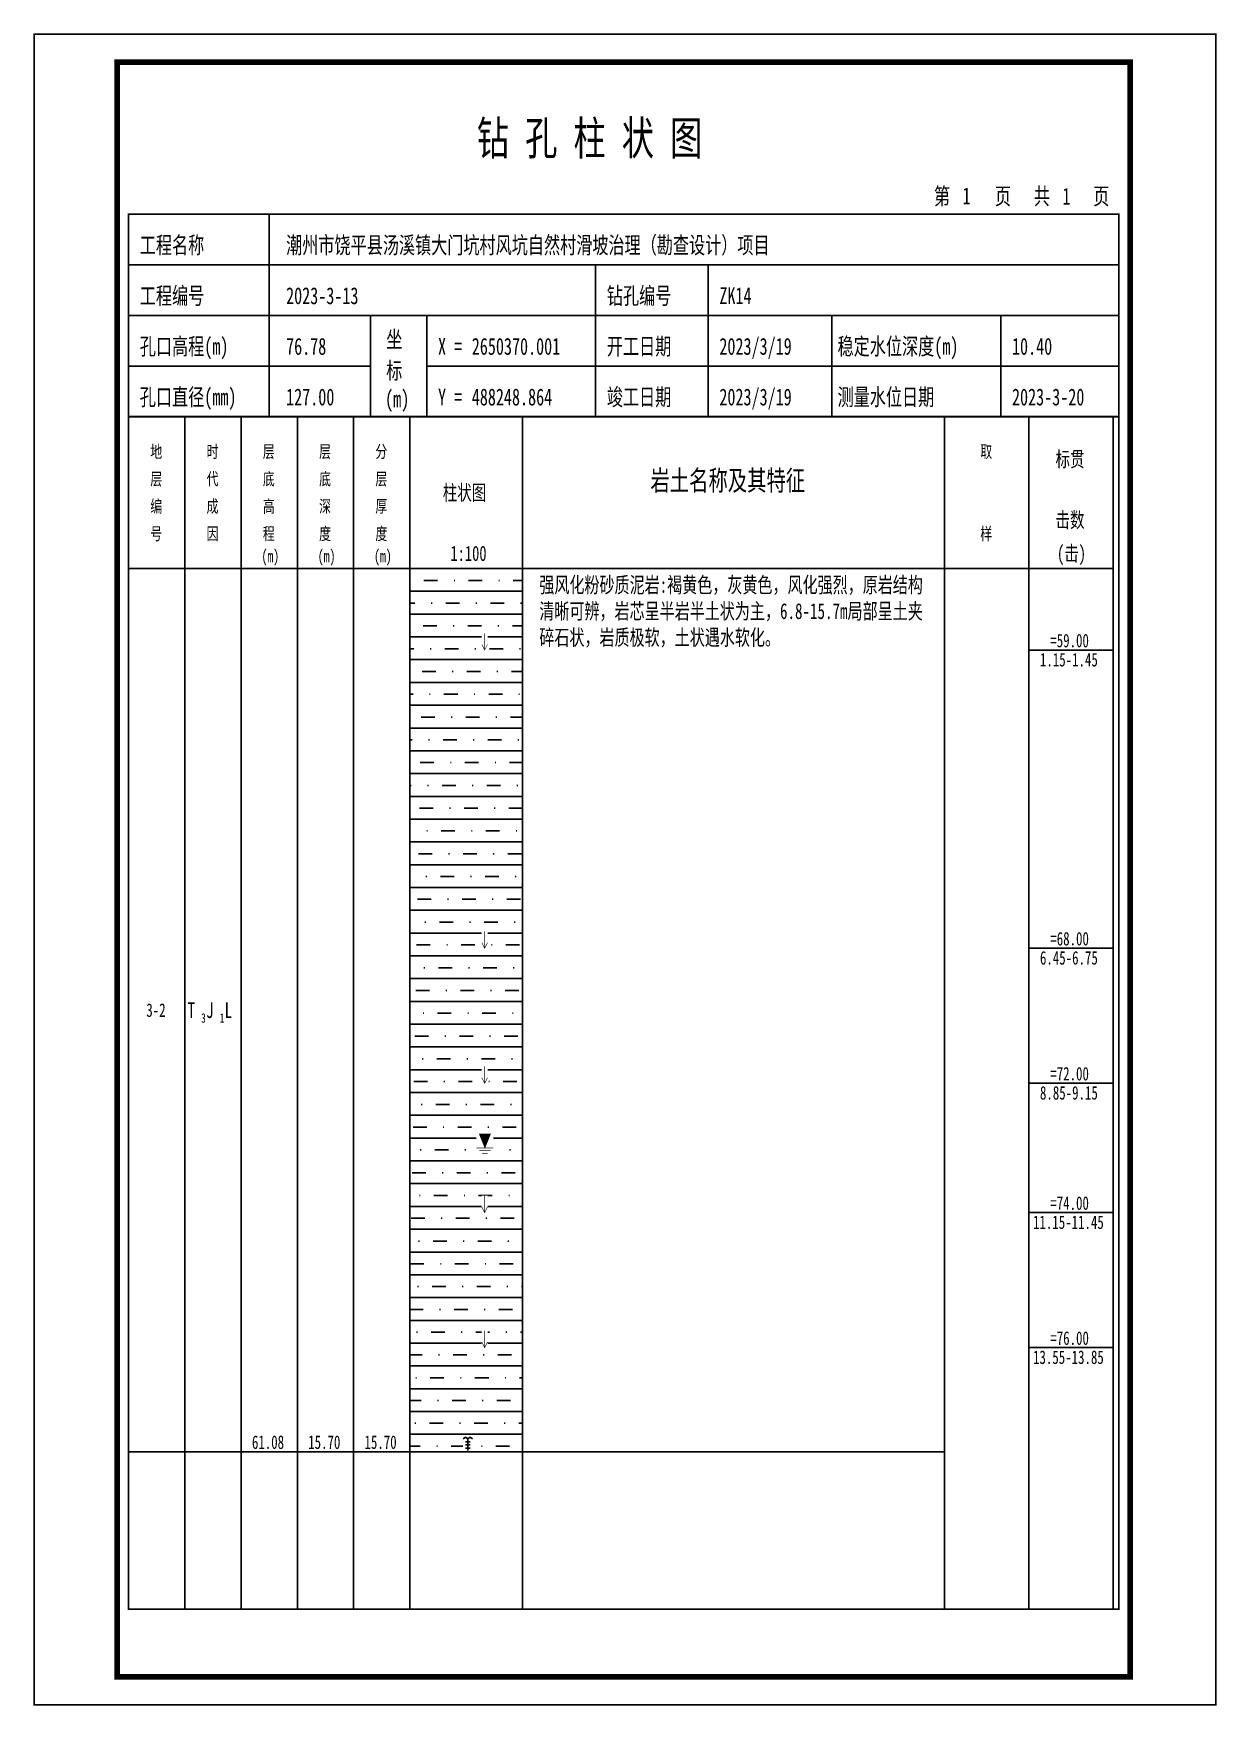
# Model space of a CAD drawing. Extents: x -17 to 4273, y -202 to 95.
# Drawn here: x 3298.1 to 3508.4, y -202.1 to 95.1 of the extents above; entities that cross this region are included whole.
import ezdxf
from ezdxf.enums import TextEntityAlignment as Align

# ---------------------------------------------------------------- set-up
doc = ezdxf.new("R2010")
doc.units = 0
doc.header["$MEASUREMENT"] = 0
doc.linetypes.add('DASHDOTX2', pattern=[2, 1, -0.5, 0, -0.5])
for name, color, linetype in [('GICAD_POUMIAN', 7, 'Continuous'), ('ZZT_BGBJ', 7, 'Continuous'), ('ZZT_FHD', 7, 'Continuous'), ('ZZT_SWBJ', 7, 'Continuous'), ('ZZT_TC', 7, 'Continuous')]:
    doc.layers.add(name, color=color, linetype=linetype)
doc.styles.add('BODYCONTENT', font='simfang.ttf', dxfattribs={"width": 0.7, "height": 2.8})
doc.styles.add('BODYTITLE', font='simfang.ttf', dxfattribs={"width": 0.7, "height": 3.6})
doc.styles.add('标注栏-第一列', font='', dxfattribs={"width": 0.7, "height": 3})
doc.styles.get('标注栏-第一列').set_extended_font_data('SimSun')

msp = doc.modelspace()

# ---------------------------------------------------------------- texts
at = {"layer": 'ZZT_TC', "color": 7, "style": 'BODYTITLE', "width": 0.7}
for s, height, p in [('地', 2.21, (3318.87, 19.03)), ('时', 2.21, (3328.87, 19.03)), ('层', 2.21, (3338.87, 19.03)), ('层', 2.21, (3348.87, 19.03)), ('分', 2.21, (3358.87, 19.03)), ('取', 2.21, (3466.37, 19.03)), ('标贯', 2.7, (3479.74, 17.28)), ('岩土名称及其特征', 3.6, (3407.75, 12.78)), ('层', 2.21, (3318.87, 14.16)), ('代', 2.21, (3328.87, 14.16)), ('底', 2.21, (3338.87, 14.16)), ('底', 2.21, (3348.87, 14.16)), ('层', 2.21, (3358.87, 14.16)), ('柱状图', 2.7, (3370.85, 11.34)), ('编', 2.21, (3318.87, 9.3)), ('成', 2.21, (3328.87, 9.3)), ('高', 2.21, (3338.87, 9.3)), ('深', 2.21, (3348.87, 9.3)), ('厚', 2.21, (3358.87, 9.3)), ('击数', 2.7, (3479.74, 6.48)), ('号', 2.21, (3318.87, 4.43)), ('因', 2.21, (3328.87, 4.43)), ('程', 2.21, (3338.87, 4.43)), ('度', 2.21, (3348.87, 4.43)), ('度', 2.21, (3358.87, 4.43)), ('样', 2.21, (3466.37, 4.43)), ('(m)', 2.213, (3338.62, 0.44)), ('(m)', 2.213, (3348.62, 0.44)), ('(m)', 2.213, (3358.62, 0.44)), ('1:100', 2.7, (3372.2, 0.54)), ('(击)', 2.7, (3480, 0.54))]:
    msp.add_text(s, height=height, dxfattribs=at).set_placement(p, align=Align.BOTTOM_LEFT)
at = {"layer": 'ZZT_TC', "color": 7, "style": 'BODYCONTENT', "width": 0.7}
for s, height, p in [('=59.00', 2.4, (3478.81, -14)), ('1.15-1.45', 2.4, (3476.97, -17.4)), ('=68.00', 2.4, (3478.81, -67)), ('6.45-6.75', 2.4, (3476.97, -70.4)), ('T', 2.8, (3325.49, -79.9)), ('J', 2.8, (3328.78, -79.9)), ('L', 2.8, (3332.08, -79.9)), ('3-2', 2.4, (3318.16, -79.7)), ('3', 1.68, (3327.92, -80.74)), ('1', 1.68, (3331.22, -80.74)), ('=72.00', 2.4, (3478.81, -91)), ('8.85-9.15', 2.4, (3476.97, -94.4)), ('=74.00', 2.4, (3478.81, -114)), ('11.15-11.45', 2.4, (3475.74, -117.4)), ('=76.00', 2.4, (3478.81, -138)), ('13.55-13.85', 2.4, (3475.74, -141.4)), ('61.08', 2.4, (3336.93, -156.5)), ('15.70', 2.4, (3346.93, -156.5)), ('15.70', 2.4, (3356.93, -156.5))]:
    msp.add_text(s, height=height, dxfattribs=at).set_placement(p)
at = {"layer": 'ZZT_TC', "color": 7, "insert": (3388, -1.5), "char_height": 2.8, "width": 69, "attachment_point": 1, "style": 'BODYCONTENT'}
msp.add_mtext('强风化粉砂质泥岩:褐黄色，灰黄色，风化强烈，原岩结构清晰可辨，岩芯呈半岩半土状为主，6.8-15.7m局部呈土夹碎石状，岩质极软，土状遇水软化。', dxfattribs=at)

# ---------------------------------------------------------------- blocks, each defined once
blk = doc.blocks.new('FH_QIANG_C')
blk.add_wipeout([(0, 0), (1.13, 0), (1.13, 1.61), (0, 1.61)])
at = {"layer": 'GICAD_POUMIAN', "color": 1}
for p, q in [((0, 1.4), (0.28, 1.61)), ((0.28, 1.61), (0.56, 1.41)), ((0.28, 0.28), (0.86, 0.28)), ((0.29, 1.02), (0.84, 1.02)), ((0.29, 0.68), (0.84, 0.68)), ((0.56, 1.41), (0.84, 1.61)), ((0.56, 1.41), (0.56, 0)), ((0.84, 1.61), (1.13, 1.4))]:
    blk.add_line(p, q, dxfattribs=at)
blk = doc.blocks.new('zztSLbg')
blk.add_wipeout([(-0.05, -0.11), (1.04, -0.11), (1.04, 3), (-0.05, 3)])
at = {"color": 1, "const_width": 0.1}
for points in [[(0.5, 3), (0.5, 0)], [(0, 1), (0.5, 0), (1, 1)]]:
    blk.add_lwpolyline(points, dxfattribs=at)
blk = doc.blocks.new('zztWDswbj')
blk.add_wipeout([(0, -0.05), (3, -0.05), (3, 3.55), (0, 3.55)])
blk.add_hatch(color=5).paths.add_polyline_path([(1.5, 1), (2.5, 3.5), (0.5, 3.5)])
at = {"color": 5, "const_width": 0.1}
blk.add_lwpolyline([(0.5, 3.5), (2.5, 3.5), (1.5, 1)], close=True, dxfattribs=at)
for points in [[(0, 1), (3, 1)], [(0.5, 0.5), (2.5, 0.5)], [(1, 0), (2, 0)]]:
    blk.add_lwpolyline(points, dxfattribs=at)
blk = doc.blocks.new('block14', base_point=(16.77, 229))
for p, q in [((41.77, 229), (41.77, 265)), ((16.77, 256), (192.77, 256)), ((99.77, 229), (99.77, 256)), ((119.77, 229), (119.77, 256)), ((16.77, 247), (192.77, 247)), ((59.77, 229), (59.77, 247)), ((69.77, 229), (69.77, 247)), ((141.77, 229), (141.77, 247)), ((171.77, 229), (171.77, 247)), ((16.77, 238), (59.77, 238)), ((69.77, 238), (192.77, 238))]:
    blk.add_line(p, q)
for points, const_width in [([(0, 0), (210, 0), (210, 297), (0, 297)], 0.25), ([(14.77, 5), (194.77, 5), (194.77, 292), (14.77, 292)], 1), ([(16.77, 265), (192.77, 265), (192.77, 17), (16.77, 17)], 0.3)]:
    blk.add_lwpolyline(points, close=True, dxfattribs=dict(const_width=const_width))
at = {"const_width": 0.3}
blk.add_lwpolyline([(16.77, 229), (192.77, 229)], dxfattribs=at)
at = {"style": '标注栏-第一列', "width": 0.7}
for s, height, p in [('钻 孔 柱 状 图', 6, (78.67, 275.54)), ('第', 3, (159.9, 266.7)), (' 1', 3, (163.55, 266.75)), ('页', 3, (170.73, 266.7)), ('共', 3, (177.65, 266.7)), (' 1', 3, (181.31, 266.7)), ('页', 3, (188.21, 266.7)), ('工程名称', 3, (18.77, 258)), ('潮州市饶平县汤溪镇大门坑村风坑自然村滑坡治理（勘查设计）项目', 3, (44.77, 258)), ('工程编号', 3, (18.77, 249)), ('2023-3-13', 3, (44.77, 249)), ('钻孔编号', 3, (101.77, 249)), ('ZK14', 3, (121.77, 249)), ('坐', 3, (62.56, 241.24)), ('孔口高程(m)', 3, (18.77, 240)), ('76.78', 3, (44.77, 240)), ('X =', 3, (71.77, 240)), ('2650370.001', 3, (77.77, 240)), ('开工日期', 3, (101.77, 240)), ('2023/3/19', 3, (121.77, 240)), ('稳定水位深度(m)', 3, (142.77, 240)), ('10.40', 3, (173.77, 240)), ('标', 3, (62.56, 235.7)), ('孔口直径(mm)', 3, (18.77, 231)), ('127.00', 3, (44.77, 231)), ('(m) ', 3, (62.37, 230.65)), ('Y =', 3, (71.77, 231)), ('488248.864', 3, (77.77, 231)), ('竣工日期', 3, (101.77, 231)), ('2023/3/19', 3, (121.77, 231)), ('测量水位日期', 3, (142.77, 231)), ('2023-3-20', 3, (173.77, 231))]:
    blk.add_text(s, height=height, dxfattribs=at).set_placement(p)

# ---------------------------------------------------------------- hatches: boundary and pattern name
at = {"layer": 'ZZT_TC'}
h = msp.add_hatch(dxfattribs=at)
h.set_pattern_fill('GKFSZNY', color=256, style=0)
h.set_pattern_definition([(0, (0, 0), (0, 4.05), []), (0, (3.24, 1.944), (4.05, 4.05), [0.162, -2.43, 2.43, -2.916])])
h.paths.add_polyline_path([(3365, 0), (3385, 0), (3385, -157), (3365, -157)], flags=0)

# ---------------------------------------------------------------- linework, layer by layer
for p, q in [((3315, 27), (3315, -185)), ((3325, 27), (3325, -185)), ((3335, 27), (3335, -185)), ((3345, 27), (3345, -185)), ((3355, 27), (3355, -185)), ((3365, 27), (3365, -185)), ((3385, 27), (3385, -185)), ((3460, 27), (3460, -185)), ((3475, 27), (3475, -185)), ((3490, 27), (3490, -185)), ((3475, -14.5), (3490, -14.5)), ((3475, -67.5), (3490, -67.5)), ((3475, -91.5), (3490, -91.5)), ((3475, -114.5), (3490, -114.5)), ((3475, -138.5), (3490, -138.5)), ((3315, -157), (3325, -157)), ((3325, -157), (3335, -157)), ((3335, -157), (3345, -157)), ((3345, -157), (3355, -157)), ((3355, -157), (3365, -157)), ((3365, -157), (3385, -157)), ((3385, -157), (3460, -157))]:
    msp.add_line(p, q, dxfattribs=at)
at = {"layer": 'ZZT_TC', "color": 7, "const_width": 0.3}
msp.add_lwpolyline([(3315, 0), (3490, 0)], dxfattribs=at)
at = {"layer": 'ZZT_TC'}
msp.add_lwpolyline([(3365, 0), (3385, 0), (3385, -157), (3365, -157)], close=True, dxfattribs=at)

msp.set_redraw_order([(e.dxf.handle, doc.entitydb.next_handle()) for e in msp.query("TEXT MTEXT ATTDEF DIMENSION ARC_DIMENSION")])  # texts and dimensions are drawn at this point

# ---------------------------------------------------------------- next in the draw order: block references
at = {"layer": 'ZZT_BGBJ'}
for p in [(3377.79, -14.5), (3377.79, -67.5), (3377.79, -91.5), (3377.79, -114.5), (3377.79, -138.5)]:
    msp.add_blockref('zztSLbg', p, dxfattribs=at)
at = {"layer": 'ZZT_FHD', "linetype": 'DASHDOTX2', "xscale": 1.5, "yscale": 1.5}
msp.add_blockref('FH_QIANG_C', (3374.44, -156.8), dxfattribs=at)
at = {"layer": 'ZZT_SWBJ'}
msp.add_blockref('zztWDswbj', (3376.83, -104), dxfattribs=at)

# ---------------------------------------------------------------- next in the draw order: linework, layer by layer
at = {"layer": 'ZZT_FHD', "linetype": 'DASHDOTX2'}
msp.add_line((3365, -157), (3385, -157), dxfattribs=at)
at = {"layer": 'ZZT_TC', "color": 7, "const_width": 0.3, "flags": 128}
msp.add_lwpolyline([(3315, 27), (3490, 27), (3490, -185), (3315, -185)], close=True, dxfattribs=at)

# ---------------------------------------------------------------- next in the draw order: block references
at = {"layer": 'ZZT_TC'}
msp.add_blockref('block14', (3315, 27), dxfattribs=at)

doc.saveas('drawing.dxf')
